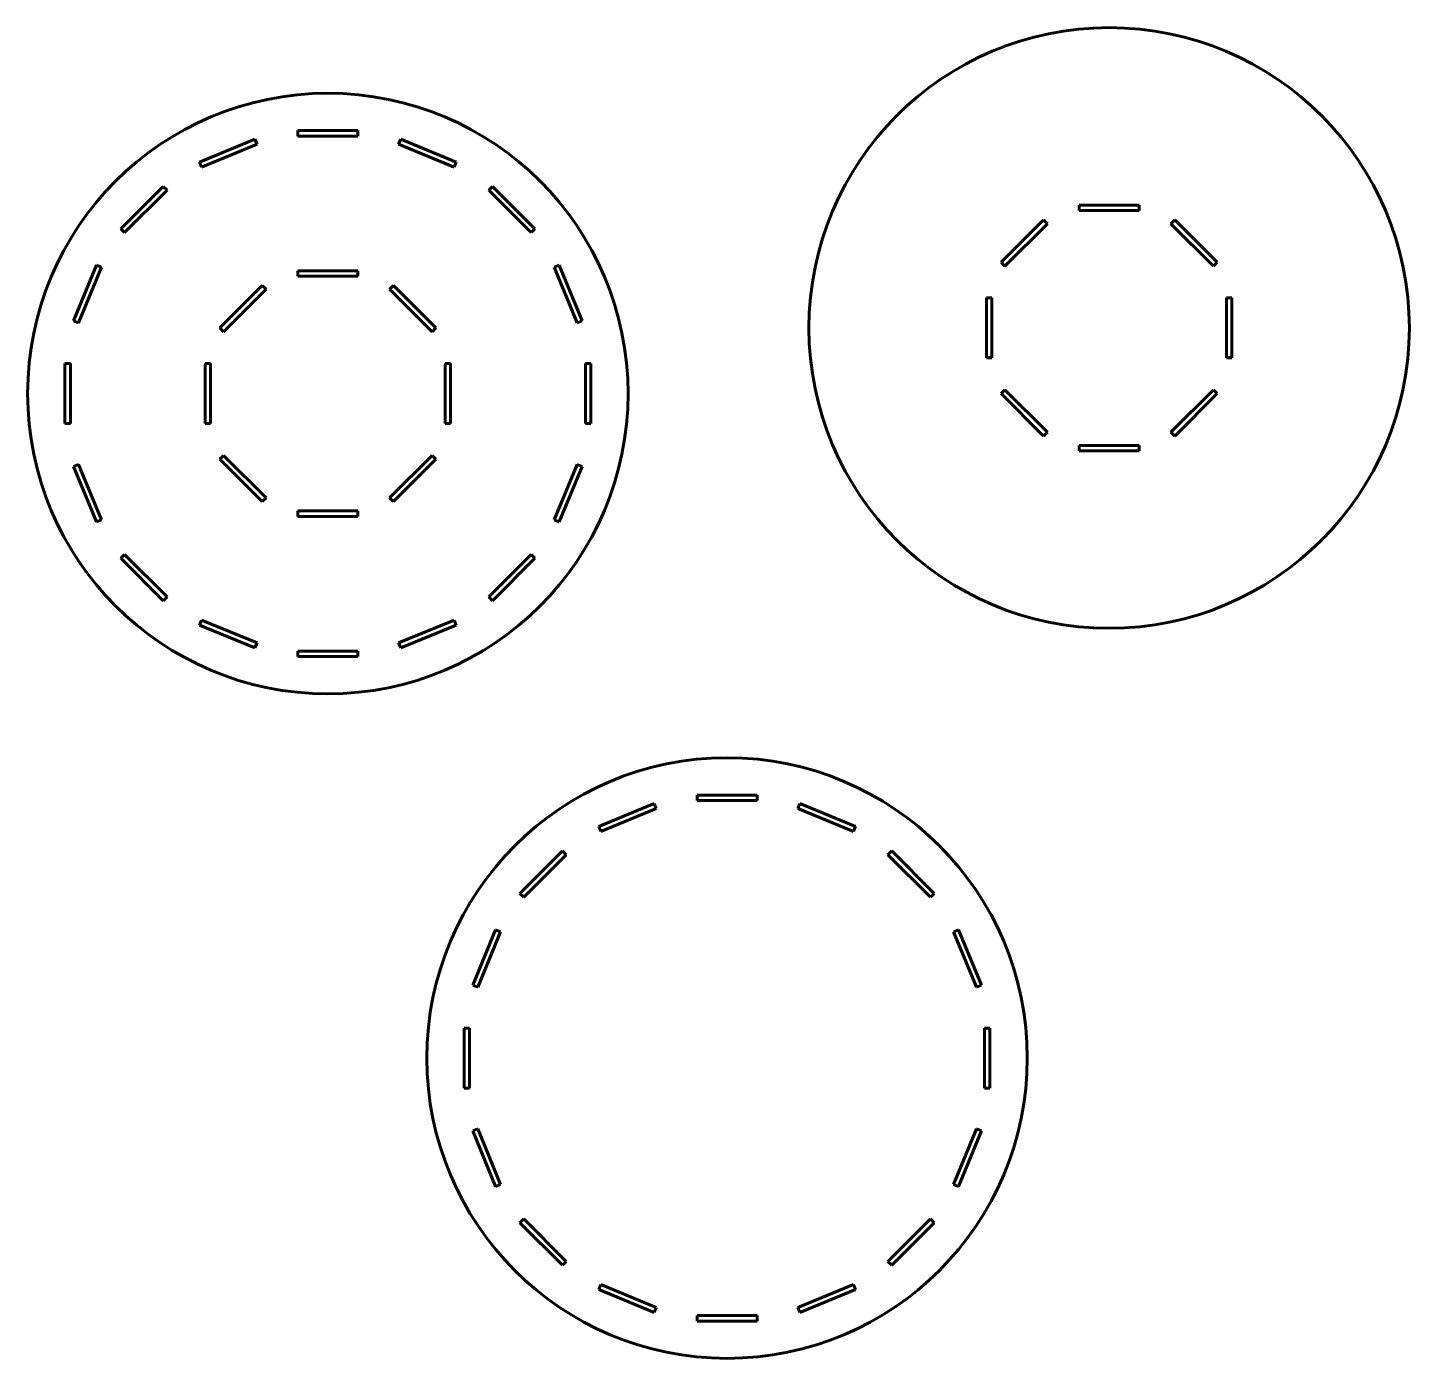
# Model space of a CAD drawing. Header units: millimetres. Extents: x -700 to 594, y 0 to 847.
# Drawn here: x -700 to -9, y 182 to 847 of the extents above; entities that cross this region are included whole.
import ezdxf

# ---------------------------------------------------------------- set-up
doc = ezdxf.new("R2010")
doc.units = ezdxf.units.MM
doc.linetypes.add('K5LT_BASIC', pattern=[0])

# ---------------------------------------------------------------- blocks, each defined once
blk = doc.blocks.new('U10')
at = {"color": 143, "linetype": 'K5LT_BASIC', "lineweight": 60, "true_color": 0x33acca}
for p, q in [((-144.27, 758.21), (-174.27, 758.21)), ((-174.27, 758.21), (-174.27, 755.51)), ((-174.27, 755.51), (-144.27, 755.51)), ((-144.27, 755.51), (-144.27, 758.21))]:
    blk.add_line(p, q, dxfattribs=at)
blk = doc.blocks.new('U11')
at = {"color": 143, "linetype": 'K5LT_BASIC', "lineweight": 60, "true_color": 0x33acca}
for p, q in [((-192.04, 750.84), (-213.25, 729.63)), ((-211.34, 727.72), (-190.13, 748.94)), ((-190.13, 748.94), (-192.04, 750.84)), ((-213.25, 729.63), (-211.34, 727.72))]:
    blk.add_line(p, q, dxfattribs=at)
blk = doc.blocks.new('U12')
at = {"color": 143, "linetype": 'K5LT_BASIC', "lineweight": 60, "true_color": 0x33acca}
for p, q in [((-217.92, 711.86), (-220.62, 711.86)), ((-220.62, 711.86), (-220.62, 681.86)), ((-217.92, 681.86), (-217.92, 711.86)), ((-220.62, 681.86), (-217.92, 681.86))]:
    blk.add_line(p, q, dxfattribs=at)
blk = doc.blocks.new('U13')
at = {"color": 143, "linetype": 'K5LT_BASIC', "lineweight": 60, "true_color": 0x33acca}
for p, q in [((-211.34, 665.99), (-213.25, 664.08)), ((-213.25, 664.08), (-192.04, 642.87)), ((-190.13, 644.78), (-211.34, 665.99)), ((-192.04, 642.87), (-190.13, 644.78))]:
    blk.add_line(p, q, dxfattribs=at)
blk = doc.blocks.new('U14')
at = {"color": 143, "linetype": 'K5LT_BASIC', "lineweight": 60, "true_color": 0x33acca}
for p, q in [((-144.27, 638.21), (-174.27, 638.21)), ((-174.27, 638.21), (-174.27, 635.51)), ((-174.27, 635.51), (-144.27, 635.51)), ((-144.27, 635.51), (-144.27, 638.21))]:
    blk.add_line(p, q, dxfattribs=at)
blk = doc.blocks.new('U15')
at = {"color": 143, "linetype": 'K5LT_BASIC', "lineweight": 60, "true_color": 0x33acca}
for p, q in [((-107.19, 665.99), (-128.4, 644.78)), ((-126.49, 642.87), (-105.28, 664.08)), ((-105.28, 664.08), (-107.19, 665.99)), ((-128.4, 644.78), (-126.49, 642.87))]:
    blk.add_line(p, q, dxfattribs=at)
blk = doc.blocks.new('U16')
at = {"color": 143, "linetype": 'K5LT_BASIC', "lineweight": 60, "true_color": 0x33acca}
for p, q in [((-100.62, 711.86), (-100.62, 681.86)), ((-97.92, 711.86), (-100.62, 711.86)), ((-97.92, 681.86), (-97.92, 711.86)), ((-100.62, 681.86), (-97.92, 681.86))]:
    blk.add_line(p, q, dxfattribs=at)
blk = doc.blocks.new('U17')
at = {"color": 143, "linetype": 'K5LT_BASIC', "lineweight": 60, "true_color": 0x33acca}
for p, q in [((-126.49, 750.84), (-128.4, 748.94)), ((-128.4, 748.94), (-107.19, 727.72)), ((-105.28, 729.63), (-126.49, 750.84)), ((-107.19, 727.72), (-105.28, 729.63))]:
    blk.add_line(p, q, dxfattribs=at)
blk = doc.blocks.new('U18')
at = {"color": 143, "linetype": 'K5LT_BASIC', "lineweight": 60, "true_color": 0x33acca}
for p, q in [((-335.16, 203.51), (-365.16, 203.51)), ((-365.16, 203.51), (-365.16, 200.81)), ((-365.16, 200.81), (-335.16, 200.81)), ((-335.16, 200.81), (-335.16, 203.51))]:
    blk.add_line(p, q, dxfattribs=at)
blk = doc.blocks.new('U19')
at = {"color": 143, "linetype": 'K5LT_BASIC', "lineweight": 60, "true_color": 0x33acca}
for p, q in [((-287.07, 219.04), (-314.79, 207.56)), ((-313.76, 205.07), (-286.04, 216.55)), ((-286.04, 216.55), (-287.07, 219.04)), ((-314.79, 207.56), (-313.76, 205.07))]:
    blk.add_line(p, q, dxfattribs=at)
blk = doc.blocks.new('U20')
at = {"color": 143, "linetype": 'K5LT_BASIC', "lineweight": 60, "true_color": 0x33acca}
for p, q in [((-248.59, 251.8), (-269.8, 230.58)), ((-267.89, 228.67), (-246.68, 249.89)), ((-246.68, 249.89), (-248.59, 251.8)), ((-269.8, 230.58), (-267.89, 228.67))]:
    blk.add_line(p, q, dxfattribs=at)
blk = doc.blocks.new('U21')
at = {"color": 143, "linetype": 'K5LT_BASIC', "lineweight": 60, "true_color": 0x33acca}
for p, q in [((-225.57, 296.78), (-237.05, 269.07)), ((-234.55, 268.03), (-223.07, 295.75)), ((-223.07, 295.75), (-225.57, 296.78)), ((-237.05, 269.07), (-234.55, 268.03))]:
    blk.add_line(p, q, dxfattribs=at)
blk = doc.blocks.new('U22')
at = {"color": 143, "linetype": 'K5LT_BASIC', "lineweight": 60, "true_color": 0x33acca}
for p, q in [((-218.81, 347.16), (-221.51, 347.16)), ((-221.51, 347.16), (-221.51, 317.16)), ((-218.81, 317.16), (-218.81, 347.16)), ((-221.51, 317.16), (-218.81, 317.16))]:
    blk.add_line(p, q, dxfattribs=at)
blk = doc.blocks.new('U23')
at = {"color": 143, "linetype": 'K5LT_BASIC', "lineweight": 60, "true_color": 0x33acca}
for p, q in [((-234.55, 396.28), (-237.05, 395.25)), ((-237.05, 395.25), (-225.57, 367.53)), ((-223.07, 368.57), (-234.55, 396.28)), ((-225.57, 367.53), (-223.07, 368.57))]:
    blk.add_line(p, q, dxfattribs=at)
blk = doc.blocks.new('U24')
at = {"color": 143, "linetype": 'K5LT_BASIC', "lineweight": 60, "true_color": 0x33acca}
for p, q in [((-267.89, 435.64), (-269.8, 433.73)), ((-246.68, 414.43), (-267.89, 435.64)), ((-269.8, 433.73), (-248.59, 412.52)), ((-248.59, 412.52), (-246.68, 414.43))]:
    blk.add_line(p, q, dxfattribs=at)
blk = doc.blocks.new('U25')
at = {"color": 143, "linetype": 'K5LT_BASIC', "lineweight": 60, "true_color": 0x33acca}
for p, q in [((-313.76, 459.25), (-314.79, 456.76)), ((-314.79, 456.76), (-287.07, 445.28)), ((-286.04, 447.77), (-313.76, 459.25)), ((-287.07, 445.28), (-286.04, 447.77))]:
    blk.add_line(p, q, dxfattribs=at)
blk = doc.blocks.new('U26')
at = {"color": 143, "linetype": 'K5LT_BASIC', "lineweight": 60, "true_color": 0x33acca}
for p, q in [((-335.16, 463.51), (-365.16, 463.51)), ((-365.16, 463.51), (-365.16, 460.81)), ((-335.16, 460.81), (-335.16, 463.51)), ((-365.16, 460.81), (-335.16, 460.81))]:
    blk.add_line(p, q, dxfattribs=at)
blk = doc.blocks.new('U27')
at = {"color": 143, "linetype": 'K5LT_BASIC', "lineweight": 60, "true_color": 0x33acca}
for p, q in [((-386.57, 459.25), (-414.29, 447.77)), ((-413.25, 445.28), (-385.54, 456.76)), ((-385.54, 456.76), (-386.57, 459.25)), ((-414.29, 447.77), (-413.25, 445.28))]:
    blk.add_line(p, q, dxfattribs=at)
blk = doc.blocks.new('U28')
at = {"color": 143, "linetype": 'K5LT_BASIC', "lineweight": 60, "true_color": 0x33acca}
for p, q in [((-432.44, 435.64), (-453.65, 414.43)), ((-430.53, 433.73), (-432.44, 435.64)), ((-451.74, 412.52), (-430.53, 433.73)), ((-453.65, 414.43), (-451.74, 412.52))]:
    blk.add_line(p, q, dxfattribs=at)
blk = doc.blocks.new('U29')
at = {"color": 143, "linetype": 'K5LT_BASIC', "lineweight": 60, "true_color": 0x33acca}
for p, q in [((-465.78, 396.28), (-477.26, 368.57)), ((-474.76, 367.53), (-463.28, 395.25)), ((-463.28, 395.25), (-465.78, 396.28)), ((-477.26, 368.57), (-474.76, 367.53))]:
    blk.add_line(p, q, dxfattribs=at)
blk = doc.blocks.new('U30')
at = {"color": 143, "linetype": 'K5LT_BASIC', "lineweight": 60, "true_color": 0x33acca}
for p, q in [((-481.51, 347.16), (-481.51, 317.16)), ((-478.81, 347.16), (-481.51, 347.16)), ((-478.81, 317.16), (-478.81, 347.16)), ((-481.51, 317.16), (-478.81, 317.16))]:
    blk.add_line(p, q, dxfattribs=at)
blk = doc.blocks.new('U31')
at = {"color": 143, "linetype": 'K5LT_BASIC', "lineweight": 60, "true_color": 0x33acca}
for p, q in [((-474.76, 296.78), (-477.26, 295.75)), ((-477.26, 295.75), (-465.78, 268.03)), ((-463.28, 269.07), (-474.76, 296.78)), ((-465.78, 268.03), (-463.28, 269.07))]:
    blk.add_line(p, q, dxfattribs=at)
blk = doc.blocks.new('U32')
at = {"color": 143, "linetype": 'K5LT_BASIC', "lineweight": 60, "true_color": 0x33acca}
for p, q in [((-451.74, 251.8), (-453.65, 249.89)), ((-453.65, 249.89), (-432.44, 228.67)), ((-430.53, 230.58), (-451.74, 251.8)), ((-432.44, 228.67), (-430.53, 230.58))]:
    blk.add_line(p, q, dxfattribs=at)
blk = doc.blocks.new('U33')
at = {"color": 143, "linetype": 'K5LT_BASIC', "lineweight": 60, "true_color": 0x33acca}
for p, q in [((-413.25, 219.04), (-414.29, 216.55)), ((-414.29, 216.55), (-386.57, 205.07)), ((-385.54, 207.56), (-413.25, 219.04)), ((-386.57, 205.07), (-385.54, 207.56))]:
    blk.add_line(p, q, dxfattribs=at)
blk = doc.blocks.new('U34')
at = {"color": 143, "linetype": 'K5LT_BASIC', "lineweight": 60, "true_color": 0x33acca}
for p, q in [((-534.62, 535.43), (-564.62, 535.43)), ((-564.62, 535.43), (-564.62, 532.73)), ((-564.62, 532.73), (-534.62, 532.73)), ((-534.62, 532.73), (-534.62, 535.43))]:
    blk.add_line(p, q, dxfattribs=at)
blk = doc.blocks.new('U35')
at = {"color": 143, "linetype": 'K5LT_BASIC', "lineweight": 60, "true_color": 0x33acca}
for p, q in [((-486.53, 550.97), (-514.25, 539.49)), ((-513.21, 536.99), (-485.5, 548.47)), ((-485.5, 548.47), (-486.53, 550.97)), ((-514.25, 539.49), (-513.21, 536.99))]:
    blk.add_line(p, q, dxfattribs=at)
blk = doc.blocks.new('U36')
at = {"color": 143, "linetype": 'K5LT_BASIC', "lineweight": 60, "true_color": 0x33acca}
for p, q in [((-448.04, 583.72), (-469.26, 562.51)), ((-467.35, 560.6), (-446.13, 581.81)), ((-446.13, 581.81), (-448.04, 583.72)), ((-469.26, 562.51), (-467.35, 560.6))]:
    blk.add_line(p, q, dxfattribs=at)
blk = doc.blocks.new('U37')
at = {"color": 143, "linetype": 'K5LT_BASIC', "lineweight": 60, "true_color": 0x33acca}
for p, q in [((-425.02, 628.71), (-436.5, 600.99)), ((-422.53, 627.68), (-425.02, 628.71)), ((-434.01, 599.96), (-422.53, 627.68)), ((-436.5, 600.99), (-434.01, 599.96))]:
    blk.add_line(p, q, dxfattribs=at)
blk = doc.blocks.new('U38')
at = {"color": 143, "linetype": 'K5LT_BASIC', "lineweight": 60, "true_color": 0x33acca}
for p, q in [((-418.27, 679.08), (-420.97, 679.08)), ((-420.97, 679.08), (-420.97, 649.08)), ((-418.27, 649.08), (-418.27, 679.08)), ((-420.97, 649.08), (-418.27, 649.08))]:
    blk.add_line(p, q, dxfattribs=at)
blk = doc.blocks.new('U39')
at = {"color": 143, "linetype": 'K5LT_BASIC', "lineweight": 60, "true_color": 0x33acca}
for p, q in [((-434.01, 728.21), (-436.5, 727.17)), ((-436.5, 727.17), (-425.02, 699.46)), ((-422.53, 700.49), (-434.01, 728.21)), ((-425.02, 699.46), (-422.53, 700.49))]:
    blk.add_line(p, q, dxfattribs=at)
blk = doc.blocks.new('U40')
at = {"color": 143, "linetype": 'K5LT_BASIC', "lineweight": 60, "true_color": 0x33acca}
for p, q in [((-467.35, 767.57), (-469.26, 765.66)), ((-446.13, 746.35), (-467.35, 767.57)), ((-469.26, 765.66), (-448.04, 744.45)), ((-448.04, 744.45), (-446.13, 746.35))]:
    blk.add_line(p, q, dxfattribs=at)
blk = doc.blocks.new('U41')
at = {"color": 143, "linetype": 'K5LT_BASIC', "lineweight": 60, "true_color": 0x33acca}
for p, q in [((-513.21, 791.17), (-514.25, 788.68)), ((-514.25, 788.68), (-486.53, 777.2)), ((-485.5, 779.69), (-513.21, 791.17)), ((-486.53, 777.2), (-485.5, 779.69))]:
    blk.add_line(p, q, dxfattribs=at)
blk = doc.blocks.new('U42')
at = {"color": 143, "linetype": 'K5LT_BASIC', "lineweight": 60, "true_color": 0x33acca}
for p, q in [((-534.62, 795.43), (-564.62, 795.43)), ((-564.62, 795.43), (-564.62, 792.73)), ((-534.62, 792.73), (-534.62, 795.43)), ((-564.62, 792.73), (-534.62, 792.73))]:
    blk.add_line(p, q, dxfattribs=at)
blk = doc.blocks.new('U43')
at = {"color": 143, "linetype": 'K5LT_BASIC', "lineweight": 60, "true_color": 0x33acca}
for p, q in [((-586.03, 791.17), (-613.74, 779.69)), ((-612.71, 777.2), (-584.99, 788.68)), ((-584.99, 788.68), (-586.03, 791.17)), ((-613.74, 779.69), (-612.71, 777.2))]:
    blk.add_line(p, q, dxfattribs=at)
blk = doc.blocks.new('U44')
at = {"color": 143, "linetype": 'K5LT_BASIC', "lineweight": 60, "true_color": 0x33acca}
for p, q in [((-631.89, 767.57), (-653.1, 746.35)), ((-629.98, 765.66), (-631.89, 767.57)), ((-651.2, 744.45), (-629.98, 765.66)), ((-653.1, 746.35), (-651.2, 744.45))]:
    blk.add_line(p, q, dxfattribs=at)
blk = doc.blocks.new('U45')
at = {"color": 143, "linetype": 'K5LT_BASIC', "lineweight": 60, "true_color": 0x33acca}
for p, q in [((-665.23, 728.21), (-676.71, 700.49)), ((-674.22, 699.46), (-662.74, 727.17)), ((-662.74, 727.17), (-665.23, 728.21)), ((-676.71, 700.49), (-674.22, 699.46))]:
    blk.add_line(p, q, dxfattribs=at)
blk = doc.blocks.new('U46')
at = {"color": 143, "linetype": 'K5LT_BASIC', "lineweight": 60, "true_color": 0x33acca}
for p, q in [((-680.97, 679.08), (-680.97, 649.08)), ((-678.27, 679.08), (-680.97, 679.08)), ((-678.27, 649.08), (-678.27, 679.08)), ((-680.97, 649.08), (-678.27, 649.08))]:
    blk.add_line(p, q, dxfattribs=at)
blk = doc.blocks.new('U47')
at = {"color": 143, "linetype": 'K5LT_BASIC', "lineweight": 60, "true_color": 0x33acca}
for p, q in [((-674.22, 628.71), (-676.71, 627.68)), ((-662.74, 600.99), (-674.22, 628.71)), ((-676.71, 627.68), (-665.23, 599.96)), ((-665.23, 599.96), (-662.74, 600.99))]:
    blk.add_line(p, q, dxfattribs=at)
blk = doc.blocks.new('U48')
at = {"color": 143, "linetype": 'K5LT_BASIC', "lineweight": 60, "true_color": 0x33acca}
for p, q in [((-651.2, 583.72), (-653.1, 581.81)), ((-653.1, 581.81), (-631.89, 560.6)), ((-629.98, 562.51), (-651.2, 583.72)), ((-631.89, 560.6), (-629.98, 562.51))]:
    blk.add_line(p, q, dxfattribs=at)
blk = doc.blocks.new('U49')
at = {"color": 143, "linetype": 'K5LT_BASIC', "lineweight": 60, "true_color": 0x33acca}
for p, q in [((-612.71, 550.97), (-613.74, 548.47)), ((-613.74, 548.47), (-586.03, 536.99)), ((-584.99, 539.49), (-612.71, 550.97)), ((-586.03, 536.99), (-584.99, 539.49))]:
    blk.add_line(p, q, dxfattribs=at)
blk = doc.blocks.new('U51')
at = {"color": 143, "linetype": 'K5LT_BASIC', "lineweight": 60, "true_color": 0x33acca}
for p, q in [((-534.62, 725.43), (-564.62, 725.43)), ((-564.62, 725.43), (-564.62, 722.73)), ((-534.62, 722.73), (-534.62, 725.43)), ((-564.62, 722.73), (-534.62, 722.73))]:
    blk.add_line(p, q, dxfattribs=at)
blk = doc.blocks.new('U52')
at = {"color": 143, "linetype": 'K5LT_BASIC', "lineweight": 60, "true_color": 0x33acca}
for p, q in [((-582.39, 718.07), (-603.61, 696.86)), ((-580.48, 716.16), (-582.39, 718.07)), ((-601.7, 694.95), (-580.48, 716.16)), ((-603.61, 696.86), (-601.7, 694.95))]:
    blk.add_line(p, q, dxfattribs=at)
blk = doc.blocks.new('U53')
at = {"color": 143, "linetype": 'K5LT_BASIC', "lineweight": 60, "true_color": 0x33acca}
for p, q in [((-608.27, 679.08), (-610.97, 679.08)), ((-610.97, 679.08), (-610.97, 649.08)), ((-608.27, 649.08), (-608.27, 679.08)), ((-610.97, 649.08), (-608.27, 649.08))]:
    blk.add_line(p, q, dxfattribs=at)
blk = doc.blocks.new('U54')
at = {"color": 143, "linetype": 'K5LT_BASIC', "lineweight": 60, "true_color": 0x33acca}
for p, q in [((-601.7, 633.22), (-603.61, 631.31)), ((-603.61, 631.31), (-582.39, 610.1)), ((-580.48, 612), (-601.7, 633.22)), ((-582.39, 610.1), (-580.48, 612))]:
    blk.add_line(p, q, dxfattribs=at)
blk = doc.blocks.new('U55')
at = {"color": 143, "linetype": 'K5LT_BASIC', "lineweight": 60, "true_color": 0x33acca}
for p, q in [((-534.62, 605.43), (-564.62, 605.43)), ((-564.62, 605.43), (-564.62, 602.73)), ((-564.62, 602.73), (-534.62, 602.73)), ((-534.62, 602.73), (-534.62, 605.43))]:
    blk.add_line(p, q, dxfattribs=at)
blk = doc.blocks.new('U56')
at = {"color": 143, "linetype": 'K5LT_BASIC', "lineweight": 60, "true_color": 0x33acca}
for p, q in [((-497.54, 633.22), (-518.75, 612)), ((-516.85, 610.1), (-495.63, 631.31)), ((-495.63, 631.31), (-497.54, 633.22)), ((-518.75, 612), (-516.85, 610.1))]:
    blk.add_line(p, q, dxfattribs=at)
blk = doc.blocks.new('U57')
at = {"color": 143, "linetype": 'K5LT_BASIC', "lineweight": 60, "true_color": 0x33acca}
for p, q in [((-490.97, 679.08), (-490.97, 649.08)), ((-488.27, 679.08), (-490.97, 679.08)), ((-488.27, 649.08), (-488.27, 679.08)), ((-490.97, 649.08), (-488.27, 649.08))]:
    blk.add_line(p, q, dxfattribs=at)
blk = doc.blocks.new('U58')
at = {"color": 143, "linetype": 'K5LT_BASIC', "lineweight": 60, "true_color": 0x33acca}
for p, q in [((-516.85, 718.07), (-518.75, 716.16)), ((-495.63, 696.86), (-516.85, 718.07)), ((-518.75, 716.16), (-497.54, 694.95)), ((-497.54, 694.95), (-495.63, 696.86))]:
    blk.add_line(p, q, dxfattribs=at)

msp = doc.modelspace()

# ---------------------------------------------------------------- linework, layer by layer
at = {"color": 143, "linetype": 'K5LT_BASIC', "lineweight": 60, "true_color": 0x33acca}
for centre in [(-159.27, 696.86), (-549.62, 664.08), (-350.16, 332.16)]:
    msp.add_circle(centre, 150, dxfattribs=at)

# ---------------------------------------------------------------- block references
for name in ['U42', 'U43', 'U41', 'U44', 'U40', 'U10', 'U11', 'U17', 'U45', 'U51', 'U39', 'U52', 'U58', 'U12', 'U16', 'U46', 'U53', 'U57', 'U38', 'U13', 'U15', 'U14', 'U47', 'U54', 'U56', 'U37', 'U55', 'U48', 'U36', 'U49', 'U35', 'U34', 'U26', 'U27', 'U25', 'U28', 'U24', 'U29', 'U23', 'U30', 'U22', 'U31', 'U21', 'U32', 'U20', 'U33', 'U19', 'U18']:
    msp.add_blockref(name, (0, 0))

doc.saveas('drawing.dxf')
